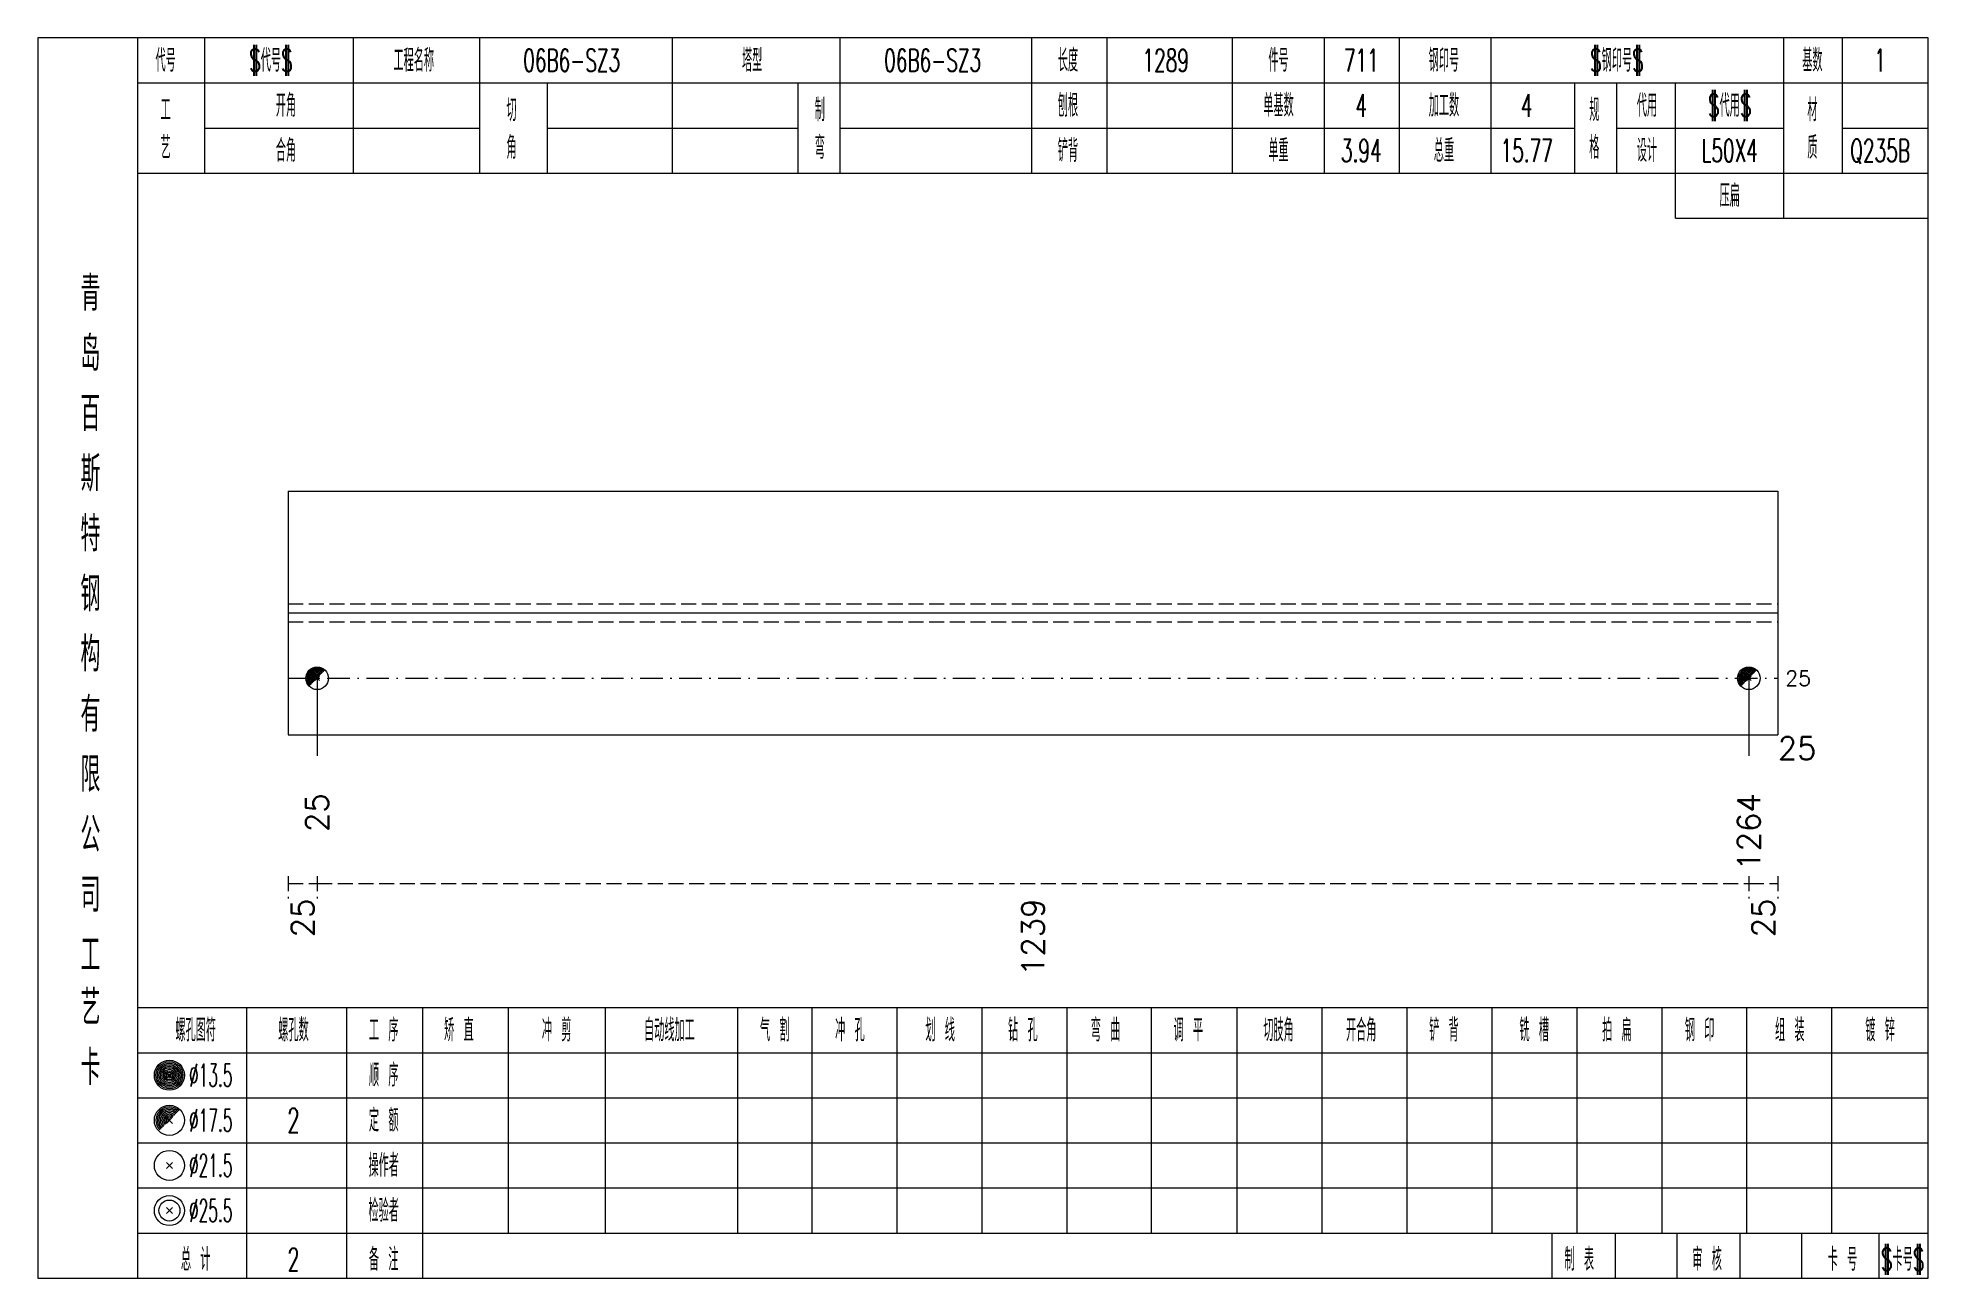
# Model space of a CAD drawing. Extents: x -533 to 8774, y 0 to 7979.
# Drawn here: x 3865.4 to 4116.8, y 2954.1 to 3119.1 of the extents above; entities that cross this region are included whole.
import ezdxf
from ezdxf.enums import TextEntityAlignment as Align

# ---------------------------------------------------------------- set-up
doc = ezdxf.new("R2010")
doc.units = 0
doc.header["$MEASUREMENT"] = 0
doc.linetypes.add('一点画线', pattern=[5.2, 3, -1, 0.2, -1])
doc.linetypes.add('虚线', pattern=[2.75, 2, -0.75])
doc.layers.get('0').update_dxf_attribs({"linetype": 'CONTINUOUS', "lineweight": 25})
for name, color, linetype, lineweight in [('1', 7, 'CONTINUOUS', 25), ('4', 7, 'CONTINUOUS', 25), ('5', 7, 'CONTINUOUS', 25)]:
    doc.layers.add(name, color=color, linetype=linetype, lineweight=lineweight)
doc.styles.get("Standard").update_dxf_attribs({"font": 'simplex.shx', "width": 0.7, "height": 3, "bigfont": 'gbhzfs.shx'})

msp = doc.modelspace()

# ---------------------------------------------------------------- texts
at = {"color": 7, "linetype": 'Continuous', "lineweight": 13}
msp.add_text('25', height=2, dxfattribs=at).set_placement((4097.8, 3033.86), align=Align.MIDDLE_LEFT)
at = {"color": 8, "linetype": 'Continuous', "lineweight": 9}
for s, p in [('25', (3900.62, 3004.56)), ('1239', (3997.75, 3004.56)), ('25', (4094.88, 3004.56))]:
    msp.add_text(s, height=3, rotation=90, dxfattribs=at).set_placement(p, align=Align.MIDDLE_RIGHT)
at = {"layer": '1', "color": 7, "linetype": 'Continuous', "lineweight": 13}
msp.add_text('25', height=3, dxfattribs=at).set_placement((4096.8, 3024.56), align=Align.MIDDLE_LEFT)
for s, p in [('25', (3902.54, 3018.56)), ('1264', (4092.96, 3018.56))]:
    msp.add_text(s, height=3, rotation=90, dxfattribs=at).set_placement(p, align=Align.MIDDLE_RIGHT)
at = {"layer": '4', "color": 1, "linetype": 'Continuous', "lineweight": 13}
for s, height, width, p in [('代号', 3, 0.6, (3882.4, 3116.06)), ('$代号$', 3, 0.6, (3896.4, 3116.06)), ('工程名称', 3, 0.6, (3915.4, 3116.06)), ('06B6-SZ3', 3, 0.6, (3936.4, 3116.06)), ('塔型', 3, 0.6, (3960.4, 3116.06)), ('06B6-SZ3', 3, 0.6, (3984.4, 3116.06)), ('长度', 3, 0.6, (4002.4, 3116.06)), ('1289', 3, 0.6, (4015.4, 3116.06)), ('件号', 3, 0.6, (4030.4, 3116.06)), ('711', 3, 0.6, (4041.4, 3116.06)), ('钢印号', 3, 0.6, (4052.4, 3116.06)), ('$钢印号$', 3, 0.6, (4075.4, 3116.06)), ('基数', 3, 0.6, (4101.4, 3116.06)), ('1', 3, 0.6, (4110.4, 3116.06)), ('工', 3, 0.6, (3882.4, 3109.46)), ('开角', 3, 0.6, (3898.4, 3110.06)), ('切', 3, 0.6, (3928.4, 3109.46)), ('制', 3, 0.6, (3969.4, 3109.46)), ('刨根', 3, 0.6, (4002.4, 3110.06)), ('单基数', 3, 0.6, (4030.4, 3110.06)), ('4', 3, 0.6, (4041.4, 3110.06)), ('加工数', 3, 0.6, (4052.4, 3110.06)), ('4', 3, 0.6, (4063.4, 3110.06)), ('规', 3, 0.6, (4072.4, 3109.46)), ('代用', 3, 0.6, (4079.4, 3110.06)), ('$代用$', 3, 0.6, (4090.4, 3110.06)), ('材', 3, 0.6, (4101.4, 3109.46)), ('艺', 3, 0.6, (3882.4, 3104.46)), ('合角', 3, 0.6, (3898.4, 3104.06)), ('角', 3, 0.6, (3928.4, 3104.46)), ('弯', 3, 0.6, (3969.4, 3104.46)), ('铲背', 3, 0.6, (4002.4, 3104.06)), ('单重', 3, 0.6, (4030.4, 3104.06)), ('3.94', 3, 0.6, (4041.4, 3104.06)), ('总重', 3, 0.6, (4052.4, 3104.06)), ('15.77', 3, 0.6, (4063.4, 3104.06)), ('格', 3, 0.6, (4072.4, 3104.46)), ('设计', 3, 0.6, (4079.4, 3104.06)), ('L50X4', 3, 0.6, (4090.4, 3104.06)), ('质', 3, 0.6, (4101.4, 3104.46)), ('Q235B', 3, 0.6, (4110.4, 3104.06)), ('压扁', 3, 0.6, (4090.4, 3098.06)), ('青', 4.6, 0.8, (3872.4, 3085.06)), ('岛', 4.6, 0.8, (3872.4, 3077.06)), ('百', 4.6, 0.8, (3872.4, 3069.06)), ('斯', 4.6, 0.8, (3872.4, 3061.06)), ('特', 4.6, 0.8, (3872.4, 3053.06)), ('钢', 4.6, 0.8, (3872.4, 3045.06)), ('构', 4.6, 0.8, (3872.4, 3037.06)), ('有', 4.6, 0.8, (3872.4, 3029.06)), ('限', 4.6, 0.8, (3872.4, 3021.06)), ('公', 4.6, 0.8, (3872.4, 3013.06)), ('司', 4.6, 0.8, (3872.4, 3005.06)), ('工', 4.6, 0.8, (3872.4, 2997.06)), ('艺', 4.6, 0.8, (3872.4, 2990.06)), ('螺孔图符', 3, 0.6, (3886.4, 2987.06)), ('螺孔数', 3, 0.6, (3899.4, 2987.06)), ('工 序', 3, 0.6, (3911.4, 2987.06)), ('矫 直', 3, 0.6, (3921.4, 2987.06)), ('冲 剪', 3, 0.6, (3934.4, 2987.06)), ('自动线加工', 3, 0.6, (3949.4, 2987.06)), ('气 割', 3, 0.6, (3963.4, 2987.06)), ('冲 孔', 3, 0.6, (3973.4, 2987.06)), ('划 线', 3, 0.6, (3985.4, 2987.06)), ('钻 孔', 3, 0.6, (3996.4, 2987.06)), ('弯 曲', 3, 0.6, (4007.4, 2987.06)), ('调 平', 3, 0.6, (4018.4, 2987.06)), ('切肢角', 3, 0.6, (4030.4, 2987.06)), ('开合角', 3, 0.6, (4041.4, 2987.06)), ('铲 背', 3, 0.6, (4052.4, 2987.06)), ('铣 槽', 3, 0.6, (4064.4, 2987.06)), ('拍 扁', 3, 0.6, (4075.4, 2987.06)), ('钢 印', 3, 0.6, (4086.4, 2987.06)), ('组 装', 3, 0.6, (4098.4, 2987.06)), ('镀 锌', 3, 0.6, (4110.4, 2987.06)), ('卡', 4.6, 0.8, (3872.4, 2982.06)), ('%%C13.5', 3, 0.5, (3888.4, 2981.06)), ('顺 序', 3, 0.6, (3911.4, 2981.06)), ('2', 3.2, 0.6, (3899.4, 2975.06)), ('定 额', 3, 0.6, (3911.4, 2975.06)), ('%%C17.5', 3, 0.5, (3888.4, 2975.06)), ('%%C21.5', 3, 0.5, (3888.4, 2969.06)), ('操作者', 3, 0.6, (3911.4, 2969.06)), ('%%C25.5', 3, 0.5, (3888.4, 2963.06)), ('检验者', 3, 0.6, (3911.4, 2963.06)), ('总 计', 3, 0.6, (3886.4, 2956.56)), ('2', 3, 0.6, (3899.4, 2956.56)), ('备 注', 3, 0.6, (3911.4, 2956.56)), ('制 表', 3, 0.6, (4070.4, 2956.56)), ('审 核', 3, 0.6, (4087.4, 2956.56)), ('卡 号', 3, 0.6, (4105.4, 2956.56)), ('$卡号$', 3, 0.6, (4113.4, 2956.56))]:
    msp.add_text(s, height=height, dxfattribs=dict(at, width=width)).set_placement(p, align=Align.MIDDLE_CENTER)

# ---------------------------------------------------------------- blocks, each defined once
blk = doc.blocks.new('孔17.5')
at = {"layer": '5', "color": 7, "linetype": 'Continuous', "lineweight": 0}
for p, q in [((-0.2, -0.2), (0.2, 0.2)), ((-0.2, 0.2), (0.2, -0.2))]:
    blk.add_line(p, q, dxfattribs=at)
at = {"layer": '5', "color": 7, "linetype": 'Continuous', "lineweight": 13}
blk.add_circle((0, 0), 1, dxfattribs=at)
for radius in [0.9, 0.8, 0.7, 0.6, 0.5, 0.4, 0.3, 0.2, 0.1]:
    blk.add_arc((0, 0), radius, 45, 225, dxfattribs=at)

# ---------------------------------------------------------------- linework, layer by layer
at = {"color": 7, "linetype": 'Continuous', "lineweight": 18}
for p, q in [((3898.7, 3058.76), (3898.7, 3026.36)), ((3898.7, 3058.76), (4096.8, 3058.76)), ((4096.8, 3058.76), (4096.8, 3026.36)), ((3898.7, 3042.56), (4096.8, 3042.56))]:
    msp.add_line(p, q, dxfattribs=at)
at = {"color": 1, "linetype": '虚线', "lineweight": 18}
for p, q in [((3898.7, 3043.76), (4096.8, 3043.76)), ((3898.7, 3041.36), (4096.8, 3041.36))]:
    msp.add_line(p, q, dxfattribs=at)
at = {"color": 3, "linetype": '一点画线', "lineweight": 13}
msp.add_line((3898.7, 3033.86), (4096.8, 3033.86), dxfattribs=at)
at = {"color": 7, "linetype": 'Continuous', "lineweight": 13}
for p, q in [((3902.54, 3033.86), (3902.54, 3023.56)), ((4092.96, 3033.86), (4092.96, 3023.56))]:
    msp.add_line(p, q, dxfattribs=at)
at = {"color": 8, "linetype": '虚线', "lineweight": 9}
for p, q in [((3898.7, 3007.56), (3898.7, 3004.56)), ((3902.54, 3007.56), (3902.54, 3004.56)), ((3902.54, 3007.56), (3902.54, 3004.56)), ((4092.96, 3007.56), (4092.96, 3004.56)), ((4092.96, 3007.56), (4092.96, 3004.56)), ((4096.8, 3007.56), (4096.8, 3004.56)), ((3898.7, 3006.56), (3902.54, 3006.56)), ((3902.54, 3006.56), (4092.96, 3006.56)), ((4092.96, 3006.56), (4096.8, 3006.56))]:
    msp.add_line(p, q, dxfattribs=at)
at = {"layer": '1', "color": 7, "linetype": 'Continuous', "lineweight": 18}
msp.add_line((3898.7, 3026.36), (4096.8, 3026.36), dxfattribs=at)
at = {"layer": '4', "color": 1, "linetype": 'Continuous', "lineweight": 18}
for p, q in [((3878.7, 2954.06), (3878.7, 3119.06)), ((3887.6, 3101.06), (3887.6, 3119.06)), ((3907.4, 3101.06), (3907.4, 3119.06)), ((3924.2, 3101.06), (3924.2, 3119.06)), ((3949.8, 3101.06), (3949.8, 3119.06)), ((3972.1, 3101.06), (3972.1, 3119.06)), ((3997.6, 3101.06), (3997.6, 3119.06)), ((4007.6, 3101.06), (4007.6, 3119.06)), ((4024.3, 3101.06), (4024.3, 3119.06)), ((4036.5, 3101.06), (4036.5, 3119.06)), ((4046.5, 3101.06), (4046.5, 3119.06)), ((4058.7, 3101.06), (4058.7, 3119.06)), ((4097.6, 3095.06), (4097.6, 3119.06)), ((4105.4, 3101.06), (4105.4, 3119.06)), ((3878.7, 3113.06), (4116.8, 3113.06)), ((3933.2, 3101.06), (3933.2, 3113.06)), ((3966.5, 3101.06), (3966.5, 3113.06)), ((4069.8, 3101.06), (4069.8, 3113.06)), ((4075.4, 3101.06), (4075.4, 3113.06)), ((4083.2, 3095.06), (4083.2, 3113.06)), ((3887.6, 3107.06), (3924.2, 3107.06)), ((3933.2, 3107.06), (3966.5, 3107.06)), ((3972.1, 3107.06), (4069.8, 3107.06)), ((4075.4, 3107.06), (4097.6, 3107.06)), ((4105.4, 3107.06), (4116.8, 3107.06)), ((3878.7, 3101.06), (4116.8, 3101.06)), ((4083.2, 3095.06), (4116.8, 3095.06)), ((3878.7, 2990.06), (4116.8, 2990.06)), ((3893.2, 2954.06), (3893.2, 2990.06)), ((3906.5, 2954.06), (3906.5, 2990.06)), ((3916.6, 2954.06), (3916.6, 2990.06)), ((3928, 2960.06), (3928, 2990.06)), ((3940.9, 2960.06), (3940.9, 2990.06)), ((3958.5, 2960.06), (3958.5, 2990.06)), ((3968.4, 2960.06), (3968.4, 2990.06)), ((3979.7, 2960.06), (3979.7, 2990.06)), ((3991, 2960.06), (3991, 2990.06)), ((4002.3, 2960.06), (4002.3, 2990.06)), ((4013.5, 2960.06), (4013.5, 2990.06)), ((4024.9, 2960.06), (4024.9, 2990.06)), ((4036.2, 2960.06), (4036.2, 2990.06)), ((4047.5, 2960.06), (4047.5, 2990.06)), ((4058.8, 2960.06), (4058.8, 2990.06)), ((4070.1, 2960.06), (4070.1, 2990.06)), ((4081.4, 2960.06), (4081.4, 2990.06)), ((4092.7, 2960.06), (4092.7, 2990.06)), ((4104, 2960.06), (4104, 2990.06)), ((3878.7, 2984.06), (4116.8, 2984.06)), ((3878.7, 2978.06), (4116.8, 2978.06)), ((3878.7, 2972.06), (4116.8, 2972.06)), ((3878.7, 2966.06), (4116.8, 2966.06)), ((3878.7, 2960.06), (4116.8, 2960.06)), ((4066.8, 2954.06), (4066.8, 2960.06)), ((4075.2, 2954.06), (4075.2, 2960.06)), ((4083.4, 2954.06), (4083.4, 2960.06)), ((4091.8, 2954.06), (4091.8, 2960.06)), ((4100, 2954.06), (4100, 2960.06)), ((4110.3, 2954.06), (4110.3, 2960.06))]:
    msp.add_line(p, q, dxfattribs=at)
at = {"layer": '4', "color": 7, "linetype": 'Continuous', "lineweight": 13}
for p, q in [((3882.7, 2980.86), (3883.1, 2981.26)), ((3883.1, 2980.86), (3882.7, 2981.26)), ((3882.5, 2968.66), (3883.3, 2969.46)), ((3883.3, 2968.66), (3882.5, 2969.46)), ((3882.5, 2962.66), (3883.3, 2963.46)), ((3883.3, 2962.66), (3882.5, 2963.46))]:
    msp.add_line(p, q, dxfattribs=at)
at = {"layer": '4', "color": 7, "linetype": 'Continuous', "lineweight": 0}
for p, q in [((3882.5, 2974.66), (3883.3, 2975.46)), ((3882.5, 2975.46), (3883.3, 2974.66))]:
    msp.add_line(p, q, dxfattribs=at)
at = {"layer": '4', "color": 1, "linetype": 'Continuous', "lineweight": 18}
msp.add_lwpolyline([(3865.4, 3119.06), (3865.4, 2954.06), (4116.8, 2954.06), (4116.8, 3119.06)], close=True, dxfattribs=at)
at = {"layer": '4', "color": 7, "linetype": 'Continuous', "lineweight": 13}
for centre, radius in [((3882.9, 2981.06), 2), ((3882.9, 2981.06), 1.8), ((3882.9, 2981.06), 1.6), ((3882.9, 2981.06), 1.4), ((3882.9, 2981.06), 1.2), ((3882.9, 2981.06), 1), ((3882.9, 2981.06), 0.8), ((3882.9, 2981.06), 0.6), ((3882.9, 2981.06), 0.4), ((3882.9, 2981.06), 0.2), ((3882.9, 2975.06), 2), ((3882.9, 2969.06), 2), ((3882.9, 2963.06), 2), ((3882.9, 2963.06), 1.4)]:
    msp.add_circle(centre, radius, dxfattribs=at)
for radius in [1.8, 1.6, 1.4, 1.2, 1, 0.8, 0.6, 0.4, 0.2]:
    msp.add_arc((3882.9, 2975.06), radius, 45, 225, dxfattribs=at)

# ---------------------------------------------------------------- block references
at = {"layer": '1', "color": 7, "linetype": 'Continuous', "lineweight": 13, "xscale": 1.5, "yscale": 1.5, "zscale": 1.5}
for p in [(3902.54, 3033.86), (4092.96, 3033.86)]:
    msp.add_blockref('孔17.5', p, dxfattribs=at)

msp.set_redraw_order([(e.dxf.handle, doc.entitydb.next_handle()) for e in msp.query("TEXT MTEXT ATTDEF DIMENSION ARC_DIMENSION")])  # texts and dimensions are drawn at this point

doc.saveas('drawing.dxf')
